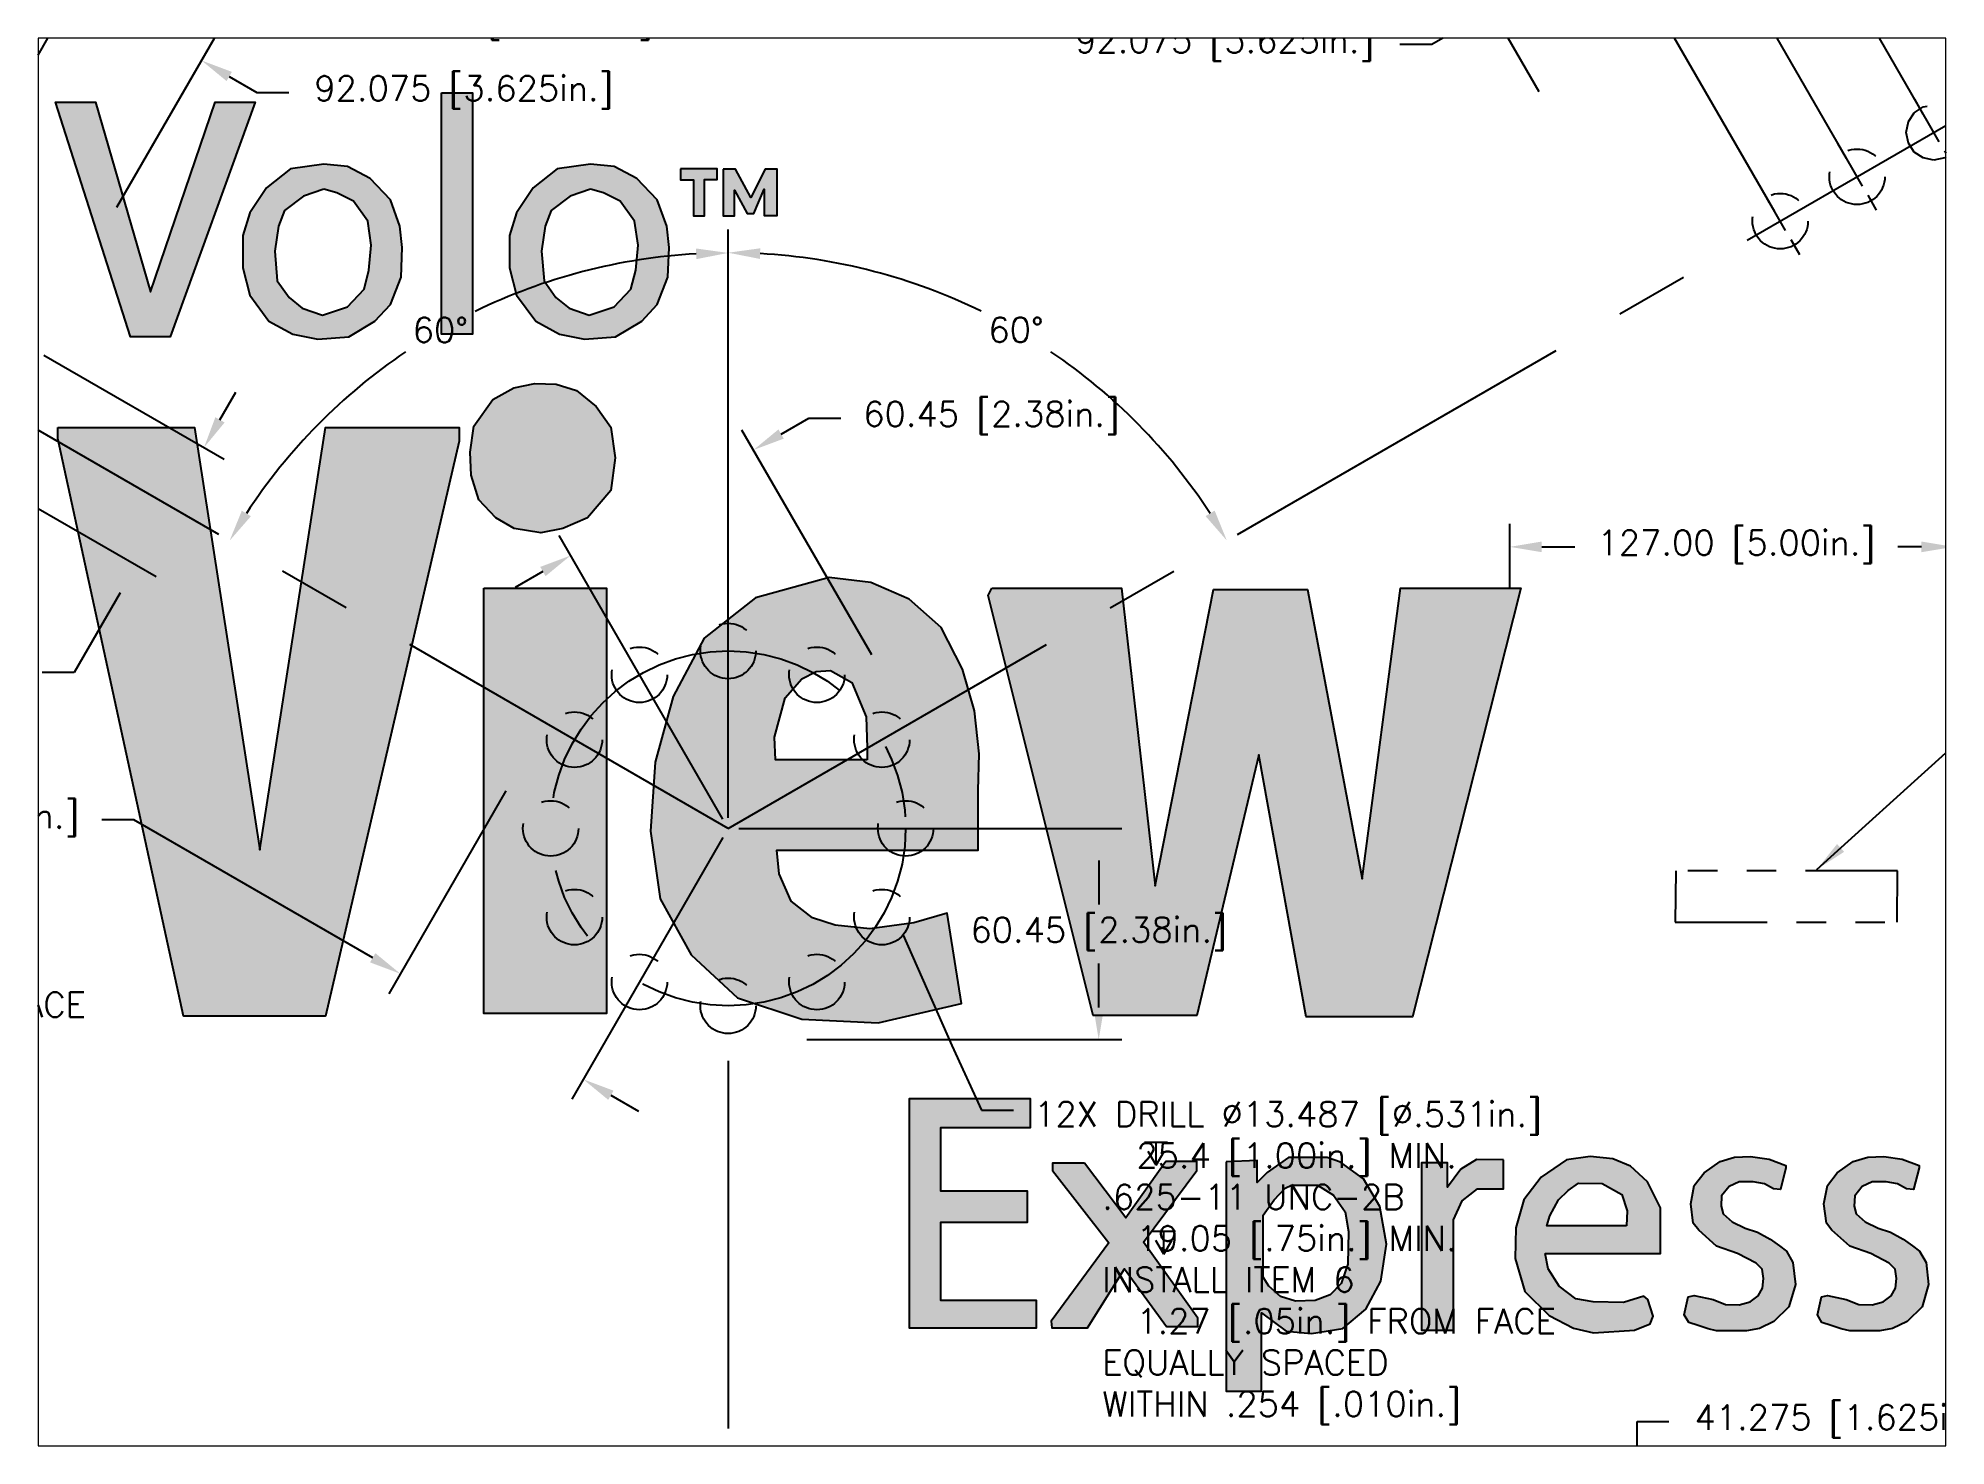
# Paper-space layout 'Layout1' of a CAD drawing. Header units: inches. Extents: x 1.04 to 9.39, y 0.77 to 6.93.
# The model-space entities are those that its viewports show. They can reach past a viewport. Long polylines and large blocks are cut down to what shows.
import ezdxf

# ---------------------------------------------------------------- set-up
doc = ezdxf.new("R2010")
doc.units = ezdxf.units.IN
doc.header["$MEASUREMENT"] = 0
doc.linetypes.add('CENTER', pattern=[2, 1.25, -0.25, 0.25, -0.25])
doc.linetypes.add('PHANTOM', pattern=[2.5, 1.25, -0.25, 0.25, -0.25, 0.25, -0.25])
doc.layers.add('DIM', color=2, linetype='Continuous')
doc.styles.add('ROMANS', font='romans.shx')
doc.dimstyles.new('HALF', dxfattribs={"dimtxt": 0.14, "dimasz": 0.18, "dimexe": 0.13, "dimexo": 0.06, "dimgap": 0.06, "dimtad": 0, "dimtih": 1, "dimtoh": 1, "dimdec": 4, "dimlfac": 50.8, "dimzin": 4, "dimdsep": 46, "dimtxsty": 'ROMANS', "dimcen": -0.06, "dimadec": 0, "dimazin": 0, "dimtfac": 1, "dimtdec": 4, "dimtofl": 0, "dimtmove": 0, "dimatfit": 0, "dimfxl": 1, "dimtolj": 1, "dimtzin": 4, "dimarcsym": 0})

psp = doc.layouts.get("Layout1")

msp = doc.modelspace()

# ---------------------------------------------------------------- texts
at = {"layer": 'DIM', "color": 251, "char_height": 0.14, "attachment_point": 4, "style": 'ROMANS'}
for s, insert in [('3X .625-11 UNC-2B\\P      TO FIRST WALL\\P    INSTALL ITEM 6\\P      1.27 [.05in.] FROM FACE', (6.33925794130182, 8.669858973418869)), ('12X DRILL %%c13.487 [%%c.531in.]\\P      25.4 [1.00in.] MIN.\\P    .625-11 UNC-2B\\P      19.05 [.75in.] MIN.\\P    INSTALL ITEM 6\\P      1.27 [.05in.] FROM FACE\\P    EQUALLY SPACED\\P    WITHIN .254 [.010in.]', (14.62275032188062, 6.886220464800217))]:
    msp.add_mtext(s, dxfattribs=dict(at, insert=insert))

# ---------------------------------------------------------------- blocks, each defined once
blk = doc.blocks.new('*D39')
at = {"layer": 'DIM', "color": 0, "lineweight": -2}
for p, q in [((13.19718373963762, 11.55983048070519), (13.35306831231881, 11.64983048070519)), ((13.35306831231881, 11.64983048070519), (13.53306831231881, 11.64983048070519)), ((13.70796631966205, 10.31512910048176), (12.97629916695642, 11.58241378319717)), ((12.86870735385565, 9.388768269966151), (11.94572893645293, 10.98741378319717)), ((11.85484436377173, 10.78483048070519), (11.69895979109053, 10.69483048070519))]:
    blk.add_line(p, q, dxfattribs=at)
at = {"layer": 'DIM', "color": 0}
for points in [[(13.18218373963762, 11.58581124281873), (13.21218373963762, 11.53384971859166), (13.04129916695642, 11.46983048070519)], [(11.83984436377173, 10.81081124281872), (11.86984436377173, 10.75884971859166), (12.01072893645293, 10.87483048070519)]]:
    blk.add_solid(points, dxfattribs=at)
at = {"layer": 'DIM', "color": 0, "insert": (14.38306831231881, 11.64983048070519), "char_height": 0.14, "attachment_point": 5, "style": 'ROMANS'}
blk.add_mtext('\\A1;60.45 [2.38in.]', dxfattribs=at)
blk = doc.blocks.new('*D25')
at = {"layer": 'DIM', "color": 0, "lineweight": -2}
for p, q in [((11.64682585865508, 9.548484390996396), (10.98662272997776, 8.404979028811336)), ((9.550097452976372, 9.384468354175095), (9.370097452976372, 9.384468354175095)), ((10.89573815729656, 8.607562331303315), (9.550097452976372, 9.384468354175095)), ((12.86870735385565, 9.284845221512011), (12.01719296048124, 7.809979028811335)), ((12.23807753316244, 7.832562331303314), (12.39396210584364, 7.742562331303314))]:
    blk.add_line(p, q, dxfattribs=at)
at = {"layer": 'DIM', "color": 0}
for points in [[(10.91073815729656, 8.633543093416847), (10.88073815729656, 8.581581569189781), (11.05162272997776, 8.517562331303315)], [(12.25307753316244, 7.858543093416846), (12.22307753316244, 7.806581569189781), (12.08219296048124, 7.922562331303314)]]:
    blk.add_solid(points, dxfattribs=at)
at = {"layer": 'DIM', "color": 0, "insert": (8.520097452976373, 9.384468354175093), "char_height": 0.14, "attachment_point": 5, "style": 'ROMANS'}
blk.add_mtext('\\A1;60.45 [2.38in.]', dxfattribs=at)
blk = doc.blocks.new('*D26')
at = {"layer": 'DIM', "color": 0, "lineweight": -2}
for p, q in [((9.55277000380302, 14.99456636400108), (9.39688543112182, 15.08456636400109)), ((8.12525713503706, 12.16204154684004), (9.773654576484219, 15.01714966649306)), ((9.453902775611914, 12.83832330157059), (10.47730021705907, 14.61089966649306)), ((10.56818478974027, 14.40831636400108), (10.72406936242147, 14.31831636400109)), ((10.72406936242147, 14.31831636400109), (10.90406936242147, 14.31831636400109))]:
    blk.add_line(p, q, dxfattribs=at)
at = {"layer": 'DIM', "color": 0}
for points in [[(9.567770003803021, 15.02054712611462), (9.53777000380302, 14.96858560188755), (9.70865457648422, 14.90456636400109)], [(10.58318478974027, 14.43429712611462), (10.55318478974027, 14.38233560188755), (10.41230021705907, 14.49831636400109)]]:
    blk.add_solid(points, dxfattribs=at)
at = {"layer": 'DIM', "color": 0, "insert": (11.89073602908814, 14.31831636400108), "char_height": 0.14, "attachment_point": 5, "style": 'ROMANS'}
blk.add_mtext('\\A1;41.275 [1.625in.]', dxfattribs=at)
blk = doc.blocks.new('*D27')
at = {"layer": 'DIM', "color": 0, "lineweight": -2}
for p, q in [((8.862298145345848, 14.79863402395676), (8.70641357266465, 14.88863402395676)), ((7.692244433144837, 12.41204154684004), (9.083182718027047, 14.82121732644874)), ((9.453902775611914, 12.83832330157059), (10.21984106049412, 14.16496732644874)), ((10.31072563317532, 13.96238402395676), (10.46661020585652, 13.87238402395676)), ((10.46661020585652, 13.87238402395676), (10.64661020585652, 13.87238402395676))]:
    blk.add_line(p, q, dxfattribs=at)
at = {"layer": 'DIM', "color": 0}
for points in [[(8.877298145345849, 14.8246147860703), (8.847298145345848, 14.77265326184323), (9.018182718027047, 14.70863402395676)], [(10.32572563317532, 13.98836478607029), (10.29572563317532, 13.93640326184323), (10.15484106049412, 14.05238402395676)]]:
    blk.add_solid(points, dxfattribs=at)
at = {"layer": 'DIM', "color": 0, "insert": (11.62994353918985, 13.87238402395676), "char_height": 0.14, "attachment_point": 5, "style": 'ROMANS'}
blk.add_mtext('\\A1;66.675 [2.625in.]', dxfattribs=at)
blk = doc.blocks.new('*D28')
at = {"layer": 'DIM', "color": 0, "lineweight": -2}
blk.add_line((12.89870735385565, 9.396806745739084), (12.89870735385565, 12.71062732020826), dxfattribs=at)
for start, end in [(93.17975785125648, 116.0638129819166), (124.099245933072, 146.8202421487434)]:
    blk.add_arc((12.89870735385565, 9.336806745739086), 3.243820574469177, start, end, dxfattribs=at)
at = {"layer": 'DIM', "color": 0}
for points in [[(12.71794429631837, 12.60562166016303), (12.71960899998371, 12.5456447582615), (12.89870735385565, 12.58062732020826)], [(10.20932129531805, 11.09632947622937), (10.1582121264637, 11.12775960284409), (10.08947633104671, 10.95871703297367)]]:
    blk.add_solid(points, dxfattribs=at)
at = {"layer": 'DIM', "color": 0, "insert": (11.27679706662106, 12.14603776854802), "char_height": 0.14, "attachment_point": 5, "style": 'ROMANS'}
blk.add_mtext('\\A1;60°', dxfattribs=at)
blk = doc.blocks.new('*D29')
at = {"layer": 'DIM', "color": 0, "lineweight": -2}
for p, q in [((9.042175564536077, 12.0051908531286), (10.05774038782865, 11.41885422902111)), ((10.03515708533667, 11.63973880170231), (10.12515708533667, 11.79562337438351)), ((8.659553035141894, 11.34246919209736), (9.675117858434467, 10.75613256798987)), ((9.472534555942492, 10.66524799530868), (9.21247143619731, 10.21480545873516)), ((9.21247143619731, 10.21480545873516), (9.032471436197312, 10.21480545873516))]:
    blk.add_line(p, q, dxfattribs=at)
at = {"layer": 'DIM', "color": 0}
for points in [[(10.00917632322314, 11.65473880170231), (10.0611378474502, 11.62473880170231), (9.945157085336675, 11.48385422902111)], [(9.446553793828958, 10.68024799530868), (9.498515318056024, 10.65024799530868), (9.562534555942491, 10.82113256798987)]]:
    blk.add_solid(points, dxfattribs=at)
at = {"layer": 'DIM', "color": 0, "insert": (8.08913810286398, 10.21480545873516), "char_height": 0.14, "attachment_point": 5, "style": 'ROMANS'}
blk.add_mtext('\\A1;(38.87 [1.53in.])', dxfattribs=at)
blk = doc.blocks.new('*D30')
at = {"layer": 'DIM', "color": 0, "lineweight": -2}
for p, q in [((8.205796614491302, 14.66154001726993), (8.049912041810101, 14.75154001726993)), ((7.259231731252623, 12.66204154684004), (8.4266811871725, 14.68412331976191)), ((9.453902775611914, 12.83832330157059), (9.996352231531793, 13.77787331976191)), ((10.08723680421299, 13.57529001726993), (10.24312137689419, 13.48529001726993)), ((10.24312137689419, 13.48529001726993), (10.42312137689419, 13.48529001726993))]:
    blk.add_line(p, q, dxfattribs=at)
at = {"layer": 'DIM', "color": 0}
for points in [[(8.220796614491302, 14.68752077938347), (8.190796614491301, 14.6355592551564), (8.3616811871725, 14.57154001726993)], [(10.10223680421299, 13.60127077938347), (10.07223680421299, 13.5493092551564), (9.931352231531793, 13.66529001726993)]]:
    blk.add_solid(points, dxfattribs=at)
at = {"layer": 'DIM', "color": 0, "insert": (11.40978804356086, 13.48529001726993), "char_height": 0.14, "attachment_point": 5, "style": 'ROMANS'}
blk.add_mtext('\\A1;92.075 [3.625in.]', dxfattribs=at)
blk = doc.blocks.new('*D40')
at = {"layer": 'DIM', "color": 0, "lineweight": -2}
blk.add_line((12.89870735385566, 9.396806745739084), (12.89870735385566, 12.71179262043451), dxfattribs=at)
for start, end in [(63.93479834435446, 86.82138431807658), (33.17861568192347, 55.90226050703091)]:
    blk.add_arc((12.89870735385566, 9.336806745739086), 3.244985874695428, start, end, dxfattribs=at)
at = {"layer": 'DIM', "color": 0}
for points in [[(13.07780605640066, 12.54681184361789), (13.07947016225767, 12.60678876210906), (12.89870735385565, 12.58179262043451)], [(15.64021344574931, 11.12834293805964), (15.58910396362375, 11.0969133208673), (15.70894755626356, 10.95929968308679)]]:
    blk.add_solid(points, dxfattribs=at)
at = {"layer": 'DIM', "color": 0, "insert": (14.52120029120337, 12.14704694814699), "char_height": 0.14, "attachment_point": 5, "style": 'ROMANS'}
blk.add_mtext('\\A1;60°', dxfattribs=at)
blk = doc.blocks.new('*D31')
at = {"layer": 'DIM', "color": 0, "lineweight": -2}
for p, q in [((18.02049719019199, 5.572660706306506), (18.02049719019199, 5.99423933092272)), ((18.02049719019199, 5.99423933092272), (18.20049719019199, 5.99423933092272)), ((14.20870735385566, 5.392660706306507), (18.15049719019199, 5.392660706306506)), ((12.95870735385567, 4.580160706306507), (18.15049719019199, 4.580160706306505)), ((18.02049719019199, 4.400160706306506), (18.02049719019199, 4.220160706306505))]:
    blk.add_line(p, q, dxfattribs=at)
at = {"layer": 'DIM', "color": 0}
for points in [[(17.99049719019199, 5.572660706306507), (18.05049719019199, 5.572660706306506), (18.02049719019199, 5.392660706306506)], [(17.99049719019199, 4.400160706306507), (18.05049719019199, 4.400160706306506), (18.02049719019199, 4.580160706306505)]]:
    blk.add_solid(points, dxfattribs=at)
at = {"layer": 'DIM', "color": 0, "insert": (19.18716385685866, 5.994239330922724), "char_height": 0.14, "attachment_point": 5, "style": 'ROMANS'}
blk.add_mtext('\\A1;41.275 [1.625in.]', dxfattribs=at)
blk = doc.blocks.new('*D34')
at = {"layer": 'DIM', "color": 0, "lineweight": -2}
for p, q in [((17.30326068142812, 10.68472777482602), (17.30326068142812, 11.05378788649607)), ((19.80326068142812, 10.68472777482602), (19.80326068142812, 11.05378788649607)), ((17.48326068142812, 10.92378788649607), (17.67038881856899, 10.92378788649607)), ((19.62326068142812, 10.92378788649607), (19.49038881856899, 10.92378788649607))]:
    blk.add_line(p, q, dxfattribs=at)
at = {"layer": 'DIM', "color": 0}
for points in [[(17.48326068142812, 10.95378788649607), (17.48326068142812, 10.89378788649607), (17.30326068142812, 10.92378788649607)], [(19.62326068142812, 10.95378788649607), (19.62326068142812, 10.89378788649607), (19.80326068142812, 10.92378788649607)]]:
    blk.add_solid(points, dxfattribs=at)
at = {"layer": 'DIM', "color": 0, "insert": (18.58038881856899, 10.92378788649607), "char_height": 0.14, "attachment_point": 5, "style": 'ROMANS'}
blk.add_mtext('\\A1;127.00 [5.00in.]', dxfattribs=at)
blk = doc.blocks.new('*D35')
at = {"layer": 'DIM', "color": 0, "lineweight": -2}
for p, q in [((19.6634152987386, 13.31169473100924), (18.70624505717847, 14.96956222088435)), ((18.92712962985967, 14.94697891839237), (19.08301420254087, 15.03697891839237)), ((17.46874425437931, 13.48797648573978), (17.13657401281918, 14.06331222088435)), ((17.04568944013798, 13.86072891839237), (16.86371030800355, 13.75566321746766)), ((16.86371030800355, 13.75566321746766), (16.68371030800354, 13.75566321746766))]:
    blk.add_line(p, q, dxfattribs=at)
at = {"layer": 'DIM', "color": 0}
for points in [[(18.91212962985967, 14.97295968050591), (18.94212962985967, 14.92099815627884), (18.77124505717848, 14.85697891839237)], [(17.03068944013798, 13.8867096805059), (17.06068944013798, 13.83474815627883), (17.20157401281918, 13.95072891839237)]]:
    blk.add_solid(points, dxfattribs=at)
at = {"layer": 'DIM', "color": 0, "insert": (15.69704364133688, 13.75566321746766), "char_height": 0.14, "attachment_point": 5, "style": 'ROMANS'}
blk.add_mtext('\\A1;92.075 [3.625in.]', dxfattribs=at)
blk = doc.blocks.new('*D36')
at = {"layer": 'DIM', "color": 0, "lineweight": -2}
for p, q in [((12.95870735385566, 9.336806745739082), (15.11690174906816, 9.336806745739082)), ((14.98690174906816, 9.156806745739082), (14.98690174906816, 8.908473412405748)), ((14.98690174906816, 8.32680674573908), (14.98690174906816, 8.575140079072415)), ((13.34132988324984, 8.14680674573908), (15.11690174906816, 8.14680674573908))]:
    blk.add_line(p, q, dxfattribs=at)
at = {"layer": 'DIM', "color": 0}
for points in [[(14.95690174906816, 9.156806745739082), (15.01690174906816, 9.156806745739082), (14.98690174906816, 9.336806745739082)], [(14.95690174906816, 8.32680674573908), (15.01690174906816, 8.32680674573908), (14.98690174906816, 8.14680674573908)]]:
    blk.add_solid(points, dxfattribs=at)
at = {"layer": 'DIM', "color": 0, "insert": (14.98690174906816, 8.741806745739083), "char_height": 0.14, "attachment_point": 5, "style": 'ROMANS'}
blk.add_mtext('\\A1;60.45 [2.38in.]', dxfattribs=at)
blk = doc.blocks.new('*D37')
at = {"layer": 'DIM', "color": 0, "lineweight": -2}
for p, q in [((18.79738989495416, 12.81169473100923), (17.42283748824743, 15.19248933709137)), ((17.64372206092862, 15.16990603459939), (17.79960663360982, 15.25990603459939)), ((17.46874425437931, 13.48797648573978), (16.71919184767257, 14.78623933709137)), ((16.62830727499137, 14.58365603459939), (16.46619335653074, 14.49005952013676)), ((16.46619335653074, 14.49005952013676), (16.28619335653074, 14.49005952013676))]:
    blk.add_line(p, q, dxfattribs=at)
at = {"layer": 'DIM', "color": 0}
for points in [[(17.62872206092862, 15.19588679671292), (17.65872206092862, 15.14392527248586), (17.48783748824743, 15.07990603459939)], [(16.61330727499137, 14.60963679671293), (16.64330727499137, 14.55767527248586), (16.78419184767257, 14.67365603459939)]]:
    blk.add_solid(points, dxfattribs=at)
at = {"layer": 'DIM', "color": 0, "insert": (15.29952668986408, 14.49005952013676), "char_height": 0.14, "attachment_point": 5, "style": 'ROMANS'}
blk.add_mtext('\\A1;41.275 [1.625in.]', dxfattribs=at)
blk = doc.blocks.new('*D38')
at = {"layer": 'DIM', "color": 0, "lineweight": -2}
for p, q in [((19.23040259684638, 13.06169473100924), (18.06773896445145, 15.07548721442985)), ((18.28862353713264, 15.05290391193787), (18.44450810981384, 15.14290391193787)), ((17.46874425437931, 13.48797648573978), (16.93108062198437, 14.41923721442984)), ((16.84019604930317, 14.21665391193787), (16.67026022610778, 14.11854141867105)), ((16.67026022610778, 14.11854141867105), (16.49026022610778, 14.11854141867105))]:
    blk.add_line(p, q, dxfattribs=at)
at = {"layer": 'DIM', "color": 0}
for points in [[(18.27362353713264, 15.0788846740514), (18.30362353713264, 15.02692314982434), (18.13273896445144, 14.96290391193787)], [(16.82519604930317, 14.2426346740514), (16.85519604930317, 14.19067314982433), (16.99608062198437, 14.30665391193787)]]:
    blk.add_solid(points, dxfattribs=at)
at = {"layer": 'DIM', "color": 0, "insert": (15.50692689277445, 14.11854141867105), "char_height": 0.14, "attachment_point": 5, "style": 'ROMANS'}
blk.add_mtext('\\A1;66.675 [2.625in.]', dxfattribs=at)

# ---------------------------------------------------------------- dimensions: what is measured, and where the dimension line sits
at = {"layer": 'DIM', "color": 251}
for base, p1, p2, angle, override, picture, middle in [((16.78419184767257, 14.67365603459939), (18.82738989495416, 12.75973320678216), (17.49874425437931, 13.43601496151271), 30.00000000000001, {"dimdec": 3, "dimtdec": 3}, '*D37', (15.29952668986408, 14.49005952013676)), ((9.70865457648422, 14.90456636400109), (9.423902775611914, 12.78636177734352), (8.09525713503706, 12.11008002261298), 330, {"dimdec": 3, "dimtdec": 3}, '*D26', (11.89073602908814, 14.31831636400108)), ((16.99608062198437, 14.30665391193787), (19.26040259684638, 13.00973320678217), (17.49874425437931, 13.43601496151271), 30.00000000000001, {"dimdec": 3, "dimtdec": 3}, '*D38', (15.50692689277445, 14.11854141867105)), ((17.20157401281918, 13.95072891839237), (19.6934152987386, 13.25973320678217), (17.49874425437931, 13.43601496151271), 30.00000000000001, {"dimdec": 3, "dimtdec": 3}, '*D35', (15.69704364133688, 13.75566321746766)), ((9.018182718027047, 14.70863402395676), (9.423902775611914, 12.78636177734352), (7.662244433144838, 12.36008002261298), 330, {"dimdec": 3, "dimtdec": 3}, '*D27', (11.62994353918985, 13.87238402395676)), ((8.3616811871725, 14.57154001726993), (9.423902775611914, 12.78636177734352), (7.229231731252623, 12.61008002261298), 330, {"dimdec": 3, "dimtdec": 3}, '*D30', (11.40978804356086, 13.48529001726993)), ((13.04129916695642, 11.46983048070519), (12.89870735385565, 9.336806745739086), (13.73796631966205, 10.26316757625469), 30.00000000000001, {"dimdec": 2, "dimtdec": 2}, '*D39', (14.38306831231881, 11.64983048070519)), ((11.05162272997776, 8.517562331303315), (12.89870735385566, 9.336806745739082), (11.67682585865508, 9.600445915223464), 330, {"dimdec": 2, "dimtdec": 2}, '*D25', (8.520097452976373, 9.384468354175093)), ((18.02049719019199, 4.580160706306505), (14.14870735385566, 5.392660706306507), (12.89870735385567, 4.580160706306507), 90, {"dimdec": 3, "dimtdec": 3}, '*D31', (19.18716385685866, 5.994239330922724))]:
    dim = msp.add_linear_dim(base=base, p1=p1, p2=p2, angle=angle, dimstyle='HALF', override=override, dxfattribs=at)
    dim.commit()
    dim.dimension.update_dxf_attribs({"geometry": picture, "text_midpoint": middle, "dimtype": 160})
for base, line2, picture, middle in [((14.98454406771771, 11.82261014304909), ((12.89870735385565, 9.336806745739086), (20.94223929541359, 13.98074207743293)), '*D40', (14.52120029120337, 12.14704694814699)), ((11.78925537605295, 12.38500100272127), ((12.89870735385565, 9.336806745739086), (6.17866668599405, 13.21662403429422)), '*D28', (11.27679706662106, 12.14603776854802))]:
    dim = msp.add_angular_dim_2l(base=base, line1=((12.89870735385566, 8.026806745739087), (12.89870735385566, 2.694524354037199)), line2=line2, dimstyle='HALF', override={"dimdec": 0, "dimtdec": 0}, dxfattribs=at)
    dim.commit()
    dim.dimension.update_dxf_attribs({"geometry": picture, "text_midpoint": middle})
dim = msp.add_linear_dim(base=(9.562534555942491, 10.82113256798987), p1=(8.990214040309011, 12.0351908531286), p2=(8.607591510914826, 11.37246919209736), angle=239.99999999999983, text='(<>)', dimstyle='HALF', override={"dimdec": 2, "dimtdec": 2}, dxfattribs=at)
dim.commit()
dim.dimension.update_dxf_attribs({"geometry": '*D29', "text_midpoint": (8.08913810286398, 10.21480545873516), "dimtype": 161})
dim = msp.add_linear_dim(base=(19.80326068142812, 10.92378788649607), p1=(17.30326068142812, 10.62472777482602), p2=(19.80326068142812, 10.62472777482602), dimstyle='HALF', override={"dimdec": 2, "dimtdec": 2}, dxfattribs=at)
dim.commit()
dim.dimension.update_dxf_attribs({"geometry": '*D34', "text_midpoint": (18.58038881856899, 10.92378788649607), "dimtype": 160})
dim = msp.add_linear_dim(base=(14.98690174906816, 8.14680674573908), p1=(12.89870735385566, 9.336806745739082), p2=(13.28132988324984, 8.14680674573908), angle=90, dimstyle='HALF', override={"dimdec": 2, "dimtdec": 2}, dxfattribs=at)
dim.commit()
dim.dimension.update_dxf_attribs({"geometry": '*D36', "text_midpoint": (14.98690174906816, 8.741806745739083)})

# ---------------------------------------------------------------- hatches: boundary and pattern name
h = msp.add_hatch(color=60)
h.paths.add_polyline_path([(11.38260158568135, 11.52003840517493), (11.38260158568134, 11.59686835047199), (10.6290114731254, 11.59686835047199), (10.25990608646518, 9.21514008030605), (9.890800762055378, 11.59686835047199), (9.121831248013528, 11.59686835047199), (9.121831248013512, 11.53540440104317), (9.829283218362143, 8.27781474087255), (10.6290114731254, 8.27781474087255)])
h.paths.add_polyline_path([(12.21308864341642, 10.69027500277502), (11.52101607455371, 10.69027500277502), (11.52101607455371, 8.293180736740815), (12.21308864341643, 8.293180736740815)])
h.paths.add_polyline_path([(12.26230264102073, 11.42630587804041), (12.23769567334378, 11.59840493644111), (12.15464695512018, 11.715186457378), (12.04391535157222, 11.8043091925609), (11.93010783037679, 11.8411875622182), (11.81014859838737, 11.84426076820071), (11.6901893663979, 11.81967518842915), (11.57330598980548, 11.75513803301782), (11.46565024165451, 11.60455134840612), (11.44411906712414, 11.45703783573271), (11.4502708401686, 11.32796352490997), (11.49333312697891, 11.18966963018407), (11.58868532904097, 11.08825410511547), (11.69326522179493, 11.0267901556866), (11.84398325675618, 11.00220454187085), (11.96701834414264, 11.02679015568659), (12.10543289526546, 11.08825410511546), (12.2376956733438, 11.24191399570966)])
h.paths.add_polyline_path([(14.22008425884372, 10.23391993218069), (14.09923770939802, 10.46869450579006), (13.91796791635475, 10.62968278969992), (13.70312970997977, 10.72359261914366), (13.46815038090538, 10.75042399412124), (13.05190125878773, 10.63639062493326), (12.76321233143176, 10.40832388655728), (12.58865624595497, 10.07963948350415), (12.4879508192088, 9.710708000962526), (12.46109605119324, 9.321652978676752), (12.51480564947478, 8.939305791624172), (12.68936167270114, 8.624037059037825), (12.95119583204156, 8.38255465019509), (13.3137353558777, 8.261813411729525), (13.74341189312838, 8.241689871985272), (14.21337055127722, 8.349015405939923), (14.13280618498008, 8.858811632647125), (13.9448227466208, 8.805148882691945), (13.6964160024133, 8.771609672480947), (13.5017188564875, 8.79173317818099), (13.37415859947535, 8.831980257669542), (13.25331211228006, 8.925890087113274), (13.18617516111594, 9.080170535789762), (13.17274774598296, 9.21432744472206), (14.30736227045689, 9.214327444722052), (14.30736227045689, 9.549719717052724), (14.31407597802338, 9.757662915684511), (14.28722121000783, 9.999145324527163)])
h.paths.add_polyline_path([(13.21974363669802, 10.07293164827086), (13.3137353558777, 10.18025714818127), (13.39429972217482, 10.22050422766979), (13.47486402622148, 10.22721206290312), (13.59571057566717, 10.16013360843702), (13.67627494196425, 9.965606114316193), (13.68298858728034, 9.791202125895204), (13.68298858728034, 9.724123671429254), (13.16603410066688, 9.724123671429275), (13.15932039310037, 9.851572745128166)], flags=16)
h.paths.add_polyline_path([(15.88824294404108, 9.75099382277596), (16.15679074869754, 8.275267858565307), (16.75430960160811, 8.275267858565329), (17.36525586965166, 10.69009215125756), (16.68717265044399, 10.69009215125756), (16.47233444406906, 9.05337790313699), (16.16350445626403, 10.68338431602422), (15.63312249226719, 10.68338431602423), (15.30415144401308, 9.013130823648522), (15.11616794340331, 10.69009215125758), (14.38437518816451, 10.69009215125758), (14.36423406546502, 10.64984507176905), (14.95503927305949, 8.281975693798657), (15.53913077308749, 8.281975693798657)])
h.paths.add_polyline_path([(14.58546302423854, 7.291894508445217), (14.09755190583189, 7.291894508445217), (14.09755190583189, 7.650217538994553), (14.6021437707099, 7.650217538994546), (14.6021437707099, 7.812712892532914), (13.91823409914153, 7.812712892532907), (13.91823409914152, 6.521083306804271), (14.63550520140215, 6.521083306804271), (14.63550520140215, 6.675245553941302), (14.09755190583189, 6.675245553941309), (14.09755190583189, 7.116899546371207), (14.58546302423856, 7.116899546371207)])
h.paths.add_polyline_path([(14.90656698918398, 7.450223291760806), (14.72724918249365, 7.450223291760813), (14.72724918249363, 7.408557827842628), (15.04418292969603, 7.000236226973775), (14.71890880925798, 6.558582234543891), (14.723079027001, 6.521083306804271), (14.9232476734049, 6.521083306804264), (15.13175675529488, 6.854407086238076), (15.3694570501341, 6.529416413205595), (15.54460463908142, 6.529416413205602), (15.54460463908141, 6.57524841330234), (15.24018142060731, 7.004402763152356), (15.54043442133837, 7.408557827842621), (15.54043442133837, 7.45855639816213), (15.36528683239104, 7.45855639816213), (15.14009706628017, 7.141898831530966)])
h.paths.add_polyline_path([(16.57033602391535, 7.204707289427268), (16.47924268419136, 7.360731176767039), (16.34910943065773, 7.454995610829222), (16.27428274762542, 7.480999575030416), (16.05630948570609, 7.480999575030416), (15.93593616393701, 7.396486665843404), (15.8806295311852, 7.341228195105095), (15.88062953118519, 7.464747101660201), (15.70494957666433, 7.458246119120971), (15.70494957666431, 6.164548040495482), (15.9034028505536, 6.164548040495475), (15.9034028505536, 6.606615704269387), (16.04329616035272, 6.502599779376211), (16.18644280149021, 6.48959778025349), (16.36212275601109, 6.518852286790632), (16.49225607179514, 6.626118685931317), (16.57684268659203, 6.785393081562808), (16.60937599997549, 6.993424931349188)])
h.paths.add_polyline_path([(15.91316284456863, 7.155949835272402), (15.97497620224753, 7.243713252751142), (16.03678949767604, 7.308723214320437), (16.07257614239782, 7.32497568769066), (16.21897611487361, 7.324975687690638), (16.31006939234718, 7.269717250996571), (16.37513608136446, 7.175452816934303), (16.39465606939447, 7.064935875457742), (16.39140273805614, 6.879657515624991), (16.35236276199603, 6.772391082440101), (16.29054940431712, 6.707381154915054), (16.20596278952021, 6.674876174130403), (16.09534946176623, 6.671625665838675), (16.01076284696929, 6.697629630039855), (15.94569615795207, 6.756138609069857), (15.91316284456863, 6.808146571516516)], flags=16)
h.paths.add_polyline_path([(16.9853021026705, 7.12996459539346), (17.03410213499604, 7.237231028578349), (17.12194208113129, 7.305491464395146), (17.26834205360708, 7.305491464395153), (17.26834205360708, 7.468016368318373), (17.1154354184546, 7.471266842565889), (17.02759547231933, 7.416008405871757), (16.95276878928707, 7.315242955226125), (16.95276878928707, 7.45176386090393), (16.80636881681127, 7.451763860903945), (16.80636881681127, 6.509119520281885), (16.9853021026705, 6.509119520281885)])
h.paths.add_polyline_path([(18.15324848888818, 7.198225031210242), (18.07842186810631, 7.344497427719026), (17.98407519704396, 7.432260879242008), (17.88322192555539, 7.474517350857603), (17.75634194110959, 7.487519349980317), (17.62295529398717, 7.468016368318373), (17.47980865284972, 7.370501425964434), (17.38220871269948, 7.243732011117593), (17.33666207396267, 7.084457615486073), (17.33340874262433, 6.912181254776065), (17.38871537537612, 6.726902894943435), (17.52535535383692, 6.590381989265594), (17.66199527004725, 6.518871045157069), (17.7758619291397, 6.492867046911676), (18.00684851641237, 6.509119520281885), (18.09468852479803, 6.54487500935825), (18.11095518148974, 6.587131480973866), (18.08167519944467, 6.681395915036091), (18.05890188007626, 6.700898896698028), (17.94503522098391, 6.665143441665868), (17.77260859780139, 6.66839391591337), (17.67500865765107, 6.684646423327805), (17.58066198658872, 6.756157367436344), (17.51884869116027, 6.853672275746049), (17.50258203446856, 6.941435727269023), (18.15324848888818, 6.941435727269031)])
h.paths.add_polyline_path([(17.51234202848357, 7.09745961460878), (17.52860868517528, 7.152718085347125), (17.57740865525041, 7.243732011117586), (17.63271528800223, 7.295739973564174), (17.69127531434278, 7.33799644517979), (17.8246618992148, 7.334745936888062), (17.93527522696885, 7.272986483610488), (17.96455520901392, 7.181972557840055), (17.96130187767559, 7.097459614608794)], flags=16)
h.paths.add_polyline_path([(18.55612584774647, 7.119529462536398), (18.50555130500931, 7.164445434746312), (18.49431249006754, 7.206554154437569), (18.49712222492819, 7.265506355196464), (18.53926762533379, 7.318844084962314), (18.59546157554182, 7.344109289541691), (18.67413309338293, 7.344109289541698), (18.73875606142171, 7.332880313511331), (18.78933060415883, 7.304807822369085), (18.82866633195422, 7.302000569850434), (18.85957304191889, 7.422712257931152), (18.85957304191889, 7.436748486480141), (18.76404336391549, 7.473242701134111), (18.66008460583103, 7.487278963727327), (18.57017427304803, 7.484471711208691), (18.48869308259664, 7.459206472585094), (18.39878281206412, 7.39463976678887), (18.34258892410655, 7.324458555955381), (18.32292102908363, 7.220590382986557), (18.33696951663561, 7.111107704980504), (18.36787616434983, 7.071806237807834), (18.46902524982417, 6.981974327432268), (18.5870324954607, 6.939865607740998), (18.69099125354519, 6.886527877975169), (18.7247075738697, 6.852840915839877), (18.73313671620122, 6.799503186074034), (18.72751730873035, 6.746165490352417), (18.70223000623657, 6.701249518142489), (18.65727487097029, 6.667562521962935), (18.59546157554183, 6.650719040895317), (18.51959979256136, 6.653526293413953), (18.44935735480132, 6.681598784556179), (18.34258892410655, 6.704056770661154), (18.30887254153164, 6.695635013105196), (18.2863949738985, 6.594574092655037), (18.31168227639229, 6.552465372963794), (18.36506649173976, 6.535621891896283), (18.42126037969728, 6.515971158309838), (18.46902524982424, 6.504742148235223), (18.55893552035669, 6.504742148235223), (18.63760703819785, 6.504742148235223), (18.7106590863177, 6.51877837678424), (18.79214027676906, 6.558079878001052), (18.87643120208115, 6.639490064864943), (18.91295725726627, 6.76581622393872), (18.89890876971426, 6.889335130493833), (18.86238271452912, 6.953901836290064), (18.82304698673363, 6.984781545906734), (18.76966270913585, 7.021275794604932), (18.69942033362639, 7.060577261777488), (18.62917789586634, 7.083035247882406)])
h.paths.add_polyline_path([(19.24731109915295, 7.265506355196485), (19.28945649955855, 7.318844084962314), (19.34565044976658, 7.344109289541691), (19.42432196760766, 7.344109289541698), (19.48894493564644, 7.332880313511317), (19.53951947838362, 7.304807822369085), (19.57885520617898, 7.302000569850449), (19.60976191614365, 7.422712257931152), (19.60976191614365, 7.436748486480141), (19.51423223814028, 7.473242701134111), (19.41027348005579, 7.487278963727327), (19.3203631472728, 7.484471711208691), (19.2388819568214, 7.459206472585094), (19.14897168628888, 7.39463976678887), (19.09277779833131, 7.324458555955381), (19.0731099033084, 7.220590382986593), (19.0871583908604, 7.111107704980469), (19.1180650385746, 7.071806237807869), (19.2192141240489, 6.981974327432268), (19.33722136968533, 6.939865607741047), (19.44118012776999, 6.886527877975183), (19.47489644809448, 6.852840915839863), (19.48332559042599, 6.799503186074012), (19.47770618295511, 6.74616549035241), (19.45241888046135, 6.701249518142503), (19.40746374519511, 6.667562521962956), (19.3456504497666, 6.650719040895303), (19.26978866678609, 6.653526293413939), (19.19954622902601, 6.681598784556165), (19.09277779833128, 6.704056770661132), (19.0590614157564, 6.695635013105203), (19.03658384812327, 6.594574092655015), (19.06187115061705, 6.552465372963766), (19.11525536596454, 6.535621891896219), (19.17144925392196, 6.515971158309831), (19.21921412404894, 6.504742148235223), (19.30912439458145, 6.504742148235223), (19.38779591242258, 6.504742148235223), (19.46084796054248, 6.51877837678424), (19.54232915099385, 6.558079878001066), (19.62662007630588, 6.639490064864936), (19.66314613149103, 6.765816223938735), (19.64909764393904, 6.88933513049379), (19.6125715887539, 6.953901836290008), (19.57323586095859, 6.984781545906649), (19.51985158336073, 7.021275794604811), (19.44960920785115, 7.060577261777474), (19.37936677009116, 7.083035247882413), (19.30631472197126, 7.119529462536405), (19.25574017923408, 7.164445434746319), (19.2445013642923, 7.206554154437569)])
h.paths.add_polyline_path([(11.45842651641446, 13.48317682639221), (11.28393666538227, 13.48317682639221), (11.28393666538229, 12.12200071626459), (11.45842651641445, 12.12200071626459)])
h.paths.add_polyline_path([(12.49865459180905, 12.87969971763556), (12.38456507622071, 13.00039516662227), (12.25705325003367, 13.0674481560102), (12.12283026854723, 13.08085875388777), (11.93491810691632, 13.05403755813262), (11.80069512542988, 12.9467527410677), (11.70673907573962, 12.80594141228672), (11.66647214394346, 12.67854071542758), (11.66647214394345, 12.49749755896959), (11.70673907573964, 12.34327566635531), (11.81411743602861, 12.19575902161341), (11.94834041751508, 12.12200071626458), (12.08927455430085, 12.09517952050944), (12.26376440533297, 12.108590118387), (12.41140969741817, 12.19575902161344), (12.49865459180902, 12.28963324080073), (12.55905492725288, 12.44385516745929), (12.56576608255226, 12.61148769199542), (12.55234383420395, 12.73218310693791)])
h.paths.add_polyline_path([(11.90136239266993, 12.81935201016433), (12.00874075295886, 12.89981563147404), (12.12283026854723, 12.94004745915102), (12.19665291458983, 12.91993154531252), (12.29060902653047, 12.87299443571889), (12.37114276562201, 12.75900430269307), (12.39127623152006, 12.62489828987298), (12.37785392092133, 12.48408696109201), (12.3510093619743, 12.37680214402715), (12.25705325003364, 12.27622264292314), (12.11611911324784, 12.22928553332948), (12.00202959765952, 12.26951732696223), (11.92820695161695, 12.32986503443346), (11.86109546087373, 12.42373925362081), (11.84767315027501, 12.59137177815692), (11.86780661617309, 12.73218310693792)], flags=16)
h.paths.add_polyline_path([(10.99535723651136, 12.87969971763555), (10.88126772092303, 13.00039516662227), (10.75375589473597, 13.0674481560102), (10.6195329132495, 13.08085875388778), (10.43162075161861, 13.0540375581326), (10.29739777013219, 12.94675274106771), (10.20344172044195, 12.80594141228672), (10.16317478864577, 12.67854071542753), (10.16317478864577, 12.49749755896965), (10.20344172044195, 12.34327566635529), (10.31082008073092, 12.19575902161342), (10.44504306221736, 12.12200071626458), (10.5859771990031, 12.09517952050943), (10.7604670500353, 12.10859011838701), (10.90811234212045, 12.19575902161341), (10.99535723651135, 12.28963324080073), (11.05575757195518, 12.44385516745924), (11.06246872725456, 12.61148769199548), (11.04904647890623, 12.73218310693789)])
h.paths.add_polyline_path([(10.86784541032429, 12.75900430269311), (10.88797887622239, 12.62489828987302), (10.87455656562363, 12.48408696109197), (10.84771200667661, 12.37680214402715), (10.75375589473596, 12.27622264292316), (10.61282175795017, 12.22928553332948), (10.49873224236186, 12.26951732696223), (10.42490959631929, 12.32986503443342), (10.35779810557605, 12.42373925362083), (10.34437579497733, 12.59137177815687), (10.3645092608754, 12.7321831069379), (10.39806503737221, 12.8193520101643), (10.50544339766121, 12.89981563147407), (10.61953291324953, 12.94004745915104), (10.69335555929205, 12.91993154531255), (10.78731167123275, 12.87299443571888)], flags=16)
h.paths.add_polyline_path([(10.23364182591346, 13.43007515926311), (10.00849364308169, 13.43007515926311), (9.642627768167031, 12.36155302197369), (9.333048970085542, 13.43007515926311), (9.13604426341994, 13.43007515926311), (9.10790078725379, 13.4300751592631), (9.530053676751152, 12.10848199393729), (9.755201859582932, 12.10848199393729)])
h.paths.add_polyline_path([(12.83680384167281, 13.05449415924081), (12.62942485386872, 13.05449415924081), (12.62942485386871, 12.99335369801134), (12.70421729917116, 12.99335369801133), (12.70421729917116, 12.78955214923171), (12.76541107844109, 12.78955214923171), (12.76541107844109, 12.99505206212438), (12.83680384167281, 12.99505206212438)])
h.paths.add_polyline_path([(12.94049330444966, 13.05371185705878), (12.87080035112809, 13.05347392198981), (12.87080035112809, 12.79023024204956), (12.9336940025586, 12.79023024204957), (12.93369400255859, 12.93458965966854), (13.00508676579033, 12.80381701877704), (13.04418276722651, 12.80381701877704), (13.1019769266761, 12.93968471796342), (13.10197692667613, 12.79192857211838), (13.175069499818, 12.79192857211838), (13.175069499818, 13.05347392198981), (13.10707635640658, 13.05347392198981), (13.02718448137364, 12.89213103346147)])

# ---------------------------------------------------------------- linework, layer by layer
at = {"color": 60}
for points in [[(11.28393666538228, 13.4831768263922), (11.45842651641446, 13.4831768263922), (11.45842651641446, 12.12200071626459), (11.28393666538228, 12.12200071626459)], [(9.13604426341994, 13.43007515926311), (9.33304897008555, 13.43007515926311), (9.642627768167046, 12.3615530219737), (10.00849364308169, 13.43007515926311), (10.23364182591345, 13.43007515926311), (9.755201859582932, 12.10848199393729), (9.530053676751159, 12.10848199393729), (9.107900787253781, 13.43007515926311)], [(10.61953291324952, 13.08085875388777), (10.43162075161862, 13.0540375581326), (10.29739777013219, 12.9467527410677), (10.20344172044195, 12.80594141228673), (10.16317478864577, 12.67854071542757), (10.16317478864577, 12.49749755896963), (10.20344172044195, 12.34327566635529), (10.31082008073092, 12.19575902161342), (10.44504306221735, 12.12200071626459), (10.58597719900314, 12.09517952050942), (10.76046705003531, 12.10859011838701), (10.90811234212046, 12.19575902161342), (10.99535723651135, 12.28963324080073), (11.05575757195519, 12.44385516745929), (11.06246872725456, 12.61148769199543), (11.04904647890624, 12.73218310693791), (10.99535723651135, 12.87969971763556), (10.88126772092302, 13.00039516662227), (10.75375589473596, 13.06744815601019)], [(12.12283026854722, 13.08085875388777), (11.93491810691631, 13.0540375581326), (11.80069512542988, 12.9467527410677), (11.70673907573964, 12.80594141228673), (11.66647214394346, 12.67854071542757), (11.66647214394346, 12.49749755896963), (11.70673907573964, 12.34327566635529), (11.81411743602861, 12.19575902161342), (11.94834041751504, 12.12200071626459), (12.08927455430083, 12.09517952050942), (12.263764405333, 12.10859011838701), (12.41140969741815, 12.19575902161342), (12.49865459180904, 12.28963324080073), (12.55905492725288, 12.44385516745929), (12.56576608255225, 12.61148769199543), (12.55234383420393, 12.73218310693791), (12.49865459180904, 12.87969971763556), (12.38456507622071, 13.00039516662227), (12.25705325003365, 13.06744815601019)], [(12.62942485386871, 13.0544941592408), (12.62942485386871, 12.99335369801133), (12.70421729917116, 12.99335369801133), (12.70421729917116, 12.78955214923171), (12.76541107844109, 12.78955214923171), (12.76541107844109, 12.99505206212438), (12.83680384167281, 12.99505206212438), (12.83680384167281, 13.0544941592408)], [(12.87080035112809, 13.05347392198981), (12.87080035112809, 12.79023024204955), (12.93369400255859, 12.79023024204955), (12.93369400255859, 12.93458965966853), (13.00508676579032, 12.80381701877704), (13.0441827672265, 12.80381701877704), (13.10197692667611, 12.93968471796345), (13.10197692667611, 12.79192857211838), (13.17506949981799, 12.79192857211838), (13.17506949981799, 13.05347392198981), (13.10707635640659, 13.05347392198981), (13.02718448137365, 12.89213103346147), (12.94049330444966, 13.05371185705879)], [(10.61953291324952, 12.94004745915102), (10.50544339766119, 12.89981563147405), (10.39806503737222, 12.81935201016432), (10.3645092608754, 12.73218310693791), (10.34437579497732, 12.59137177815694), (10.35779810557604, 12.4237392536208), (10.42490959631926, 12.32986503443348), (10.49873224236183, 12.26951732696224), (10.61282175795017, 12.22928553332949), (10.75375589473596, 12.27622264292314), (10.84771200667661, 12.37680214402715), (10.87455656562364, 12.48408696109204), (10.88797887622237, 12.62489828987301), (10.86784541032429, 12.75900430269308), (10.78731167123277, 12.87299443571888), (10.6933555592921, 12.91993154531254)], [(12.12283026854722, 12.94004745915102), (12.00874075295888, 12.89981563147405), (11.90136239266991, 12.81935201016432), (11.86780661617309, 12.73218310693791), (11.84767315027501, 12.59137177815694), (11.86109546087373, 12.4237392536208), (11.92820695161695, 12.32986503443348), (12.00202959765952, 12.26951732696224), (12.11611911324786, 12.22928553332949), (12.25705325003365, 12.27622264292314), (12.3510093619743, 12.37680214402715), (12.37785392092134, 12.48408696109204), (12.39127623152006, 12.62489828987301), (12.37114276562198, 12.75900430269308), (12.29060902653046, 12.87299443571888), (12.19665291458979, 12.91993154531254)], [(11.81014859838735, 11.84426076820069), (11.93010783037681, 11.84118756221819), (12.04391535157222, 11.80430919256089), (12.15464695512021, 11.71518645737802), (12.23769567334379, 11.59840493644112), (12.26230264102075, 11.42630587804037), (12.23769567334379, 11.24191399570964), (12.10543289526545, 11.08825410511544), (11.96701834414265, 11.0267901556866), (11.8439832567562, 11.00220454187085), (11.69326522179493, 11.0267901556866), (11.58868532904097, 11.08825410511544), (11.49333312697891, 11.18966963018408), (11.45027084016859, 11.32796352491001), (11.44411906712414, 11.45703783573268), (11.46565024165451, 11.60455134840612), (11.57330598980547, 11.75513803301782), (11.69018936639791, 11.81967518842916)], [(9.121831248013521, 11.59686835047198), (9.89080076205537, 11.59686835047198), (10.25990608646518, 9.215140080306039), (10.6290114731254, 11.59686835047198), (11.38260158568134, 11.59686835047198), (11.38260158568134, 11.52003840517488), (10.6290114731254, 8.277814740872547), (9.829283218362143, 8.277814740872547), (9.121831248013521, 11.53540440104315)], [(13.46815038090541, 10.75042399412126), (13.05190125878772, 10.63639062493326), (12.76321233143176, 10.40832388655726), (12.58865624595498, 10.07963948350418), (12.4879508192088, 9.710708000962573), (12.46109605119323, 9.321652978676706), (12.51480564947478, 8.939305791624182), (12.68936167270115, 8.624037059037793), (12.95119583204154, 8.3825546501951), (13.31373535587769, 8.26181341172953), (13.74341189312838, 8.241689871985267), (14.2133705512772, 8.34901540593992), (14.13280618498009, 8.858811632647136), (13.94482274662073, 8.80514888269192), (13.69641600241332, 8.771609672480967), (13.50171885648747, 8.791733178181008), (13.37415859947532, 8.831980257669532), (13.25331211228007, 8.92589008711327), (13.18617516111595, 9.080170535789794), (13.17274774598296, 9.214327444722056), (14.30736227045689, 9.214327444722056), (14.30736227045689, 9.549719717052707), (14.31407597802338, 9.757662915684445), (14.28722121000781, 9.999145324527138), (14.22008425884369, 10.2339199321807), (14.09923770939804, 10.46869450579005), (13.91796791635475, 10.62968278969992), (13.70312970997983, 10.72359261914366)], [(11.52101607455371, 10.69027500277502), (12.21308864341642, 10.69027500277502), (12.21308864341642, 8.29318073674081), (11.52101607455371, 8.29318073674081)], [(14.38437518816451, 10.69009215125757), (15.11616794340331, 10.69009215125757), (15.30415144401308, 9.013130823648527), (15.63312249226717, 10.68338431602422), (16.16350445626403, 10.68338431602422), (16.47233444406906, 9.05337790313705), (16.68717265044398, 10.69009215125757), (17.36525586965166, 10.69009215125757), (16.75430960160811, 8.27526785856531), (16.15679074869754, 8.27526785856531), (15.88824294404108, 9.750993822775964), (15.53913077308749, 8.28197569379866), (14.95503927305951, 8.28197569379866), (14.36423406546502, 10.64984507176904)], [(13.68298858728034, 9.724123671429265), (13.16603410066689, 9.724123671429265), (13.15932039310038, 9.851572745128184), (13.21974363669801, 10.07293164827083), (13.31373535587769, 10.18025714818126), (13.3942997221748, 10.22050422766978), (13.47486402622149, 10.22721206290313), (13.59571057566715, 10.160133608437), (13.67627494196426, 9.965606114316184), (13.68298858728034, 9.7912021258954)], [(14.59380339747423, 7.812712892532918), (13.91823409914152, 7.812712892532918), (13.91823409914152, 6.521083306804275), (14.63550520140215, 6.521083306804275), (14.63550520140215, 6.675245553941305), (14.09755190583189, 6.675245553941305), (14.09755190583189, 7.116899546371211), (14.58546302423856, 7.116899546371211), (14.58546302423856, 7.291894508445221), (14.09755190583189, 7.291894508445221), (14.09755190583189, 7.650217538994557), (14.6021437707099, 7.650217538994557), (14.6021437707099, 7.812712892532918)], [(14.906566989184, 7.450223291760803), (14.72724918249365, 7.450223291760803), (14.72724918249365, 7.408557827842631), (15.04418292969603, 7.0002362269738), (14.71890880925798, 6.558582234543894), (14.72307902700102, 6.521083306804275), (14.92324767340491, 6.521083306804275), (15.1317567552949, 6.854407086238087), (15.3694570501341, 6.529416413205598), (15.54460463908141, 6.529416413205598), (15.54460463908141, 6.575248413302322), (15.24018142060731, 7.004402763152352), (15.54043442133837, 7.408557827842631), (15.54043442133837, 7.458556398162127), (15.36528683239106, 7.458556398162127), (15.14009706628016, 7.141898831530962)], [(15.70494957666433, 7.458246119120968), (15.70494957666433, 6.164548040495485), (15.9034028505536, 6.164548040495485), (15.9034028505536, 6.606615704269383), (16.04329616035272, 6.502599779376208), (16.18644280149018, 6.4895977802535), (16.36212275601107, 6.518852286790636), (16.49225607179516, 6.626118685931327), (16.57684268659205, 6.785393081562826), (16.60937599997548, 6.993424931349178), (16.57033602391537, 7.204707289427265), (16.47924268419137, 7.360731176767028), (16.3491094306577, 7.454995610829239), (16.27428274762542, 7.48099957503042), (16.05630948570609, 7.48099957503042), (15.93593616393703, 7.396486665843408), (15.8806295311852, 7.341228195105085), (15.8806295311852, 7.464747101660211)], [(17.26834205360708, 7.468016368318377), (17.11543541845459, 7.471266842565885), (17.02759547231936, 7.416008405871782), (16.95276878928707, 7.315242955226114), (16.95276878928707, 7.451763860903941), (16.80636881681127, 7.451763860903941), (16.80636881681127, 6.509119520281881), (16.9853021026705, 6.509119520281881), (16.9853021026705, 7.129964595393435), (17.03410213499604, 7.237231028578346), (17.12194208113128, 7.305491464395142), (17.26834205360708, 7.305491464395142)], [(17.50258203446854, 6.94143572726902), (18.15324848888818, 6.94143572726902), (18.15324848888818, 7.198225031210238), (18.07842186810631, 7.34449742771903), (17.98407519704397, 7.432260879241997), (17.88322192555539, 7.474517350857613), (17.75634194110962, 7.48751934998032), (17.62295529398719, 7.468016368318377), (17.47980865284972, 7.370501425964437), (17.38220871269946, 7.243732011117582), (17.33666207396268, 7.084457615486083), (17.33340874262434, 6.912181254776111), (17.38871537537615, 6.726902894943425), (17.52535535383692, 6.590381989265605), (17.66199527004729, 6.518871045157073), (17.77586192913967, 6.492867046911666), (18.00684851641237, 6.509119520281881), (18.09468852479803, 6.544875009358253), (18.11095518148974, 6.587131480973869), (18.08167519944466, 6.68139591503608), (18.05890188007626, 6.700898896698024), (17.94503522098388, 6.665143441665865), (17.77260859780133, 6.668393915913373), (17.67500865765107, 6.684646423327809), (17.58066198658875, 6.75615736743634), (17.51884869116025, 6.85367227574606)], [(18.85957304191889, 7.422712257931134), (18.82866633195422, 7.302000569850438), (18.78933060415886, 7.304807822369081), (18.73875606142171, 7.332880313511328), (18.67413309338297, 7.344109289541695), (18.59546157554183, 7.344109289541695), (18.53926762533379, 7.318844084962318), (18.49712222492819, 7.265506355196475), (18.49431249006754, 7.206554154437558), (18.50555130500931, 7.164445434746308), (18.55612584774645, 7.119529462536402), (18.6291778958663, 7.083035247882438), (18.69942033362635, 7.060577261777492), (18.76966270913595, 7.021275794604878), (18.82304698673375, 6.984781545906695), (18.86238271452913, 6.953901836290025), (18.89890876971426, 6.889335130493822), (18.91295725726627, 6.765816223938696), (18.87643120208113, 6.639490064864933), (18.79214027676908, 6.55807987800107), (18.7106590863177, 6.518778376784236), (18.63760703819784, 6.504742148235227), (18.55893552035669, 6.504742148235227), (18.46902524982418, 6.504742148235227), (18.42126037969727, 6.515971158309813), (18.36506649173966, 6.535621891896116), (18.31168227639229, 6.552465372963776), (18.2863949738985, 6.594574092655026), (18.30887254153164, 6.695635013105199), (18.34258892410653, 6.704056770661136), (18.44935735480129, 6.681598784556189), (18.51959979256132, 6.653526293413943), (18.59546157554183, 6.650719040895292), (18.65727487097032, 6.667562521962953), (18.70223000623657, 6.701249518142493), (18.72751730873035, 6.746165490352392), (18.73313671620124, 6.799503186074016), (18.7247075738697, 6.852840915839859), (18.69099125354522, 6.886527877975172), (18.5870324954607, 6.939865607741015), (18.46902524982418, 6.981974327432272), (18.36787616434989, 7.071806237807852), (18.33696951663564, 7.111107704980465), (18.32292102908364, 7.220590382986575), (18.34258892410653, 7.324458555955391), (18.39878281206414, 7.394639766788888), (18.48869308259665, 7.459206472585098), (18.57017427304805, 7.484471711208694), (18.66008460583097, 7.487278963727337), (18.76404336391549, 7.473242701134108), (18.85957304191889, 7.436748486480144)], [(19.60976191614365, 7.422712257931134), (19.57885520617898, 7.302000569850438), (19.53951947838362, 7.304807822369081), (19.48894493564647, 7.332880313511328), (19.42432196760774, 7.344109289541695), (19.34565044976659, 7.344109289541695), (19.28945649955855, 7.318844084962318), (19.24731109915295, 7.265506355196475), (19.2445013642923, 7.206554154437558), (19.25574017923408, 7.164445434746308), (19.30631472197122, 7.119529462536402), (19.37936677009106, 7.083035247882438), (19.44960920785111, 7.060577261777492), (19.51985158336071, 7.021275794604878), (19.57323586095851, 6.984781545906695), (19.61257158875389, 6.953901836290025), (19.64909764393903, 6.889335130493822), (19.66314613149103, 6.765816223938696), (19.62662007630589, 6.639490064864933), (19.54232915099385, 6.55807987800107), (19.46084796054246, 6.518778376784236), (19.3877959124226, 6.504742148235227), (19.30912439458145, 6.504742148235227), (19.21921412404894, 6.504742148235227), (19.17144925392203, 6.515971158309813), (19.11525536596442, 6.535621891896116), (19.06187115061705, 6.552465372963776), (19.03658384812327, 6.594574092655026), (19.0590614157564, 6.695635013105199), (19.09277779833129, 6.704056770661136), (19.19954622902605, 6.681598784556189), (19.26978866678608, 6.653526293413943), (19.34565044976659, 6.650719040895292), (19.40746374519508, 6.667562521962953), (19.45241888046133, 6.701249518142493), (19.47770618295511, 6.746165490352392), (19.483325590426, 6.799503186074016), (19.47489644809446, 6.852840915839859), (19.44118012776998, 6.886527877975172), (19.33722136968546, 6.939865607741015), (19.21921412404894, 6.981974327432272), (19.11806503857465, 7.071806237807852), (19.0871583908604, 7.111107704980465), (19.0731099033084, 7.220590382986575), (19.09277779833129, 7.324458555955391), (19.1489716862889, 7.394639766788888), (19.23888195682141, 7.459206472585098), (19.32036314727281, 7.484471711208694), (19.41027348005573, 7.487278963727337), (19.51423223814025, 7.473242701134108), (19.60976191614365, 7.436748486480144)], [(16.0725761423978, 7.324975687690656), (16.21897611487361, 7.324975687690656), (16.31006939234718, 7.269717250996553), (16.37513608136444, 7.175452816934349), (16.39465606939448, 7.06493587545771), (16.39140273805614, 6.87965751562503), (16.35236276199604, 6.772391082440119), (16.29054940431713, 6.707381154915051), (16.20596278952024, 6.674876174130407), (16.09534946176619, 6.671625665838671), (16.01076284696929, 6.697629630039859), (15.94569615795204, 6.75613860906991), (15.91316284456863, 6.808146571516498), (15.91316284456863, 7.155949835272405), (15.97497620224754, 7.243713252751152), (16.03678949767604, 7.308723214320441)], [(17.96130187767559, 7.097459614608791), (17.51234202848357, 7.097459614608791), (17.52860868517527, 7.152718085347107), (17.57740865525041, 7.243732011117582), (17.63271528800221, 7.29573997356417), (17.69127531434278, 7.337996445179793), (17.82466189921481, 7.334745936888058), (17.93527522696885, 7.272986483610498), (17.96455520901393, 7.181972557840023)]]:
    msp.add_lwpolyline(points, close=True, dxfattribs=at)
at = {"layer": 'DIM', "color": 251, "linetype": 'CENTER'}
for p, q in [((12.89870735385566, 9.336806745739082), (20.94223929541359, 13.98074207743293)), ((12.89870735385566, 9.336806745739082), (6.17866668599405, 13.21662403429422)), ((12.89870735385566, 8.026806745739087), (12.89870735385566, 2.694524354037199))]:
    msp.add_line(p, q, dxfattribs=at)
at = {"layer": 'DIM', "color": 251}
for p, q in [((19.63341529873861, 13.3636562552363), (19.58529029873861, 13.44701120035055)), ((19.72341529873861, 13.2077716825551), (19.66341529873861, 13.31169473100923)), ((19.20040259684639, 13.1136562552363), (19.15227759684639, 13.19701120035055)), ((19.75341529873861, 13.15581015832803), (19.80154029873861, 13.07245521321378)), ((19.29040259684639, 12.9577716825551), (19.23040259684639, 13.06169473100923)), ((18.76738989495417, 12.8636562552363), (18.71926489495417, 12.94701120035055)), ((19.32040259684639, 12.90581015832803), (19.36852759684639, 12.82245521321378)), ((18.85738989495417, 12.7077716825551), (18.79738989495417, 12.81169473100923)), ((18.88738989495417, 12.65581015832803), (18.93551489495417, 12.57245521321378)), ((15.24527413783857, 7.568468639724219), (15.37527413783857, 7.568468639724219)), ((15.31027413783857, 7.43846863972422), (15.31027413783857, 7.568468639724219)), ((15.31027413783857, 7.43846863972422), (15.26524081684178, 7.516468639724219)), ((15.31027413783857, 7.43846863972422), (15.35530745883536, 7.516468639724219)), ((15.28929032144876, 7.066067228819537), (15.41929032144877, 7.066067228819537)), ((15.35429032144877, 6.936067228819538), (15.30925700045197, 7.014067228819538)), ((15.35429032144877, 6.936067228819538), (15.35429032144877, 7.066067228819537)), ((15.35429032144877, 6.936067228819538), (15.39932364244556, 7.014067228819538))]:
    msp.add_line(p, q, dxfattribs=at)
at = {"layer": 'DIM', "color": 251, "linetype": 'PHANTOM', "ltscale": 0.25}
msp.add_lwpolyline([(18.23594966624146, 8.808674346157503), (19.48542350670922, 8.808674346157503), (19.48836441760045, 9.098342501113706), (18.23889057713269, 9.098342501113706)], close=True, dxfattribs=at)
at = {"layer": 'DIM', "color": 251, "linetype": 'CENTER', "ltscale": 0.25}
for centre in [(19.69341529873861, 13.25973320678216), (19.26040259684639, 13.00973320678217), (18.82738989495417, 12.75973320678216), (12.89870735385565, 10.33680674573908), (12.39870735385565, 10.20283214952351), (13.39870735385566, 10.20283214952351), (12.03268195007122, 9.836806745739079), (13.76473275764009, 9.836806745739082), (11.89870735385565, 9.336806745739079), (13.89870735385565, 9.336806745739093), (12.03268195007122, 8.836806745739079), (13.7647327576401, 8.836806745739093), (12.39870735385566, 8.470781341954638), (13.39870735385567, 8.470781341954648), (12.89870735385566, 8.336806745739082)]:
    msp.add_circle(centre, 0.15625, dxfattribs=at)
at = {"layer": 'DIM', "color": 251, "linetype": 'CENTER'}
msp.add_circle((12.89870735385566, 9.336806745739082), 1, dxfattribs=at)

msp.set_redraw_order([(e.dxf.handle, doc.entitydb.next_handle()) for e in msp.query("TEXT MTEXT ATTDEF DIMENSION ARC_DIMENSION")])  # texts and dimensions are drawn at this point

# ---------------------------------------------------------------- leaders
at = {"layer": 'DIM', "color": 251, "annotation_type": 0, "has_hookline": 1, "hookline_direction": 0, "text_width": 3.506666666666663}
for points in [[(19.80676841387498, 13.15219189477194), (20.79217955706059, 11.98624505331497), (21.36032218401279, 11.24818043143029), (21.54032218401279, 11.24818043143029)], [(13.88577257249616, 8.734780549379082), (14.1600638451817, 8.112876069567292), (14.3258011513793, 7.749498935440954), (14.5058011513793, 7.749498935440954)]]:
    msp.add_leader(points, dimstyle='HALF', override={"dimdec": 2, "dimtdec": 2}, dxfattribs=at)
at = {"layer": 'DIM', "color": 251}
msp.add_leader([(19.03401029379399, 9.105912500561317), (20.30609663129751, 10.25638811045508)], dimstyle='HALF', override={"dimdec": 3, "dimtdec": 3}, dxfattribs=at)

# ---------------------------------------------------------------- viewports
at = {"layer": '0', "view_target_point": (11.7304025722883, 7.720458979668213)}
psp.add_viewport(center=(5.218749994368064, 3.852083476509634), size=(8.3499999909889, 6.163333562415415), view_center_point=(2.655120887084107, 2.103403453775629), view_height=7.934912878753697, dxfattribs=at)

doc.saveas('drawing.dxf')
